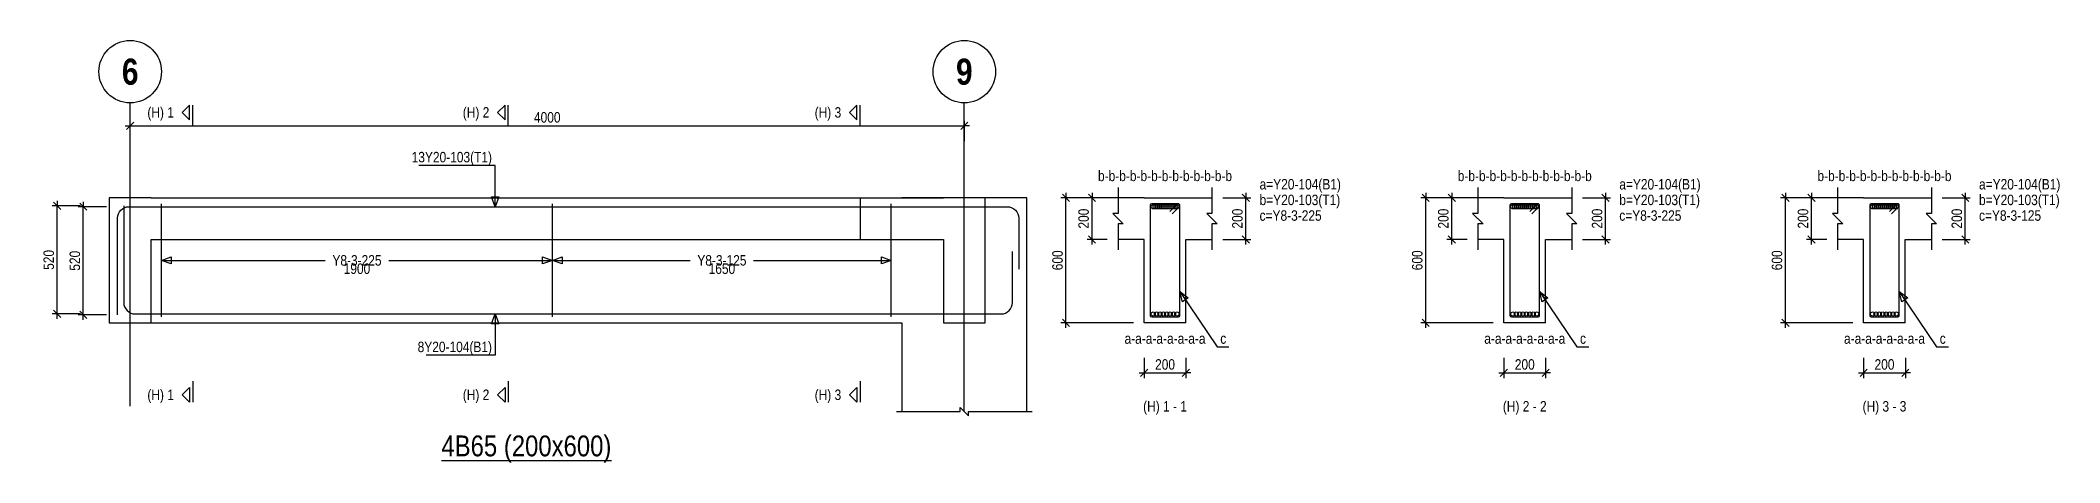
# Model space of a CAD drawing. Extents: x 0 to 206258, y -403073 to 0.
# Drawn here: x 47073 to 66439, y -374994 to -370944 of the extents above; entities that cross this region are included whole.
import ezdxf
from ezdxf.enums import TextEntityAlignment as Align
from ezdxf.lldxf.tags import DXFTag

# ---------------------------------------------------------------- set-up
doc = ezdxf.new("R2010")
doc.units = 0
doc.header["$LTSCALE"] = 1000
for name, color, linetype in [('Axis Circle(Dir 2)', 150, 'Continuous'), ('Axis Label(Dir 1)', 7, 'Continuous'), ('Axis Line(Dir 2)', 150, 'CENTER2'), ('Break Line', 5, 'Continuous'), ('Dimension Line', 5, 'Continuous'), ('Dimension Text', 5, 'Continuous'), ('Front Elevation Line', 40, 'Continuous'), ('Leader Line', 5, 'Continuous'), ('Link Line', 3, 'Continuous'), ('Rebar Label', 6, 'Continuous'), ('Rebar Line', 7, 'Continuous'), ('Section Label', 1, 'Continuous'), ('Section Line', 1, 'Continuous'), ('Top Rebar Label', 6, 'Continuous'), ('Top Rebar Line', 7, 'Continuous')]:
    doc.layers.add(name, color=color, linetype=linetype)
for name, color, linetype, true_color in [('Back Elevation Line', 191, 'HIDDEN2', 0xd4aaff), ('Beam Label(D)', 94, 'Continuous', 0x008100), ('Beam Line(D)', 112, 'Continuous', 0x00bd5e), ('Link Label', 94, 'Continuous', 0x008100)]:
    doc.layers.add(name, color=color, linetype=linetype, true_color=true_color)
doc.styles.add('Axis Label(Dir 1)', font='ARIALNB.TTF', dxfattribs={"height": 250})
doc.styles.add('Beam Label(D)', font='ARIALN.TTF', dxfattribs={"height": 200})
doc.styles.add('Dimension Text', font='ARIALN.TTF', dxfattribs={"height": 100})
doc.styles.add('Link Label', font='ARIALN.TTF', dxfattribs={"height": 100})
doc.styles.add('Rebar Label', font='ARIALN.TTF', dxfattribs={"height": 100})
doc.styles.add('Section Label', font='ARIALN.TTF', dxfattribs={"height": 100})
doc.styles.add('Top Rebar Label', font='ARIALN.TTF', dxfattribs={"height": 100})
tags = doc.linetypes.add('CENTER2', pattern=[1.125, 0.75, -0.125, 0.125, -0.125]).pattern_tags.tags
tags[10:11] = [DXFTag(74, 4), DXFTag(75, 0), DXFTag(340, '0'), DXFTag(46, 0.0), DXFTag(50, 0.0), DXFTag(44, 0.0), DXFTag(45, 0.0)]
tags[8:9] = [DXFTag(74, 4), DXFTag(75, 0), DXFTag(340, '0'), DXFTag(46, 0.0), DXFTag(50, 0.0), DXFTag(44, 0.0), DXFTag(45, 0.0)]
tags[6:7] = [DXFTag(74, 4), DXFTag(75, 0), DXFTag(340, '0'), DXFTag(46, 0.0), DXFTag(50, 0.0), DXFTag(44, 0.0), DXFTag(45, 0.0)]
tags[4:5] = [DXFTag(74, 4), DXFTag(75, 0), DXFTag(340, '0'), DXFTag(46, 0.0), DXFTag(50, 0.0), DXFTag(44, 0.0), DXFTag(45, 0.0)]
tags = doc.linetypes.add('HIDDEN2', pattern=[0.1875, 0.125, -0.0625]).pattern_tags.tags
tags[6:7] = [DXFTag(74, 4), DXFTag(75, 0), DXFTag(340, '0'), DXFTag(46, 0.0), DXFTag(50, 0.0), DXFTag(44, 0.0), DXFTag(45, 0.0)]
tags[4:5] = [DXFTag(74, 4), DXFTag(75, 0), DXFTag(340, '0'), DXFTag(46, 0.0), DXFTag(50, 0.0), DXFTag(44, 0.0), DXFTag(45, 0.0)]
doc.dimstyles.new('BEAM', dxfattribs={"dimtxt": 100, "dimasz": 30, "dimexe": 48.3, "dimexo": 103.5, "dimgap": 30, "dimtad": 1, "dimtoh": 1, "dimdec": 1, "dimlfac": 0.5, "dimdsep": 46, "dimtxsty": 'Dimension Text', "dimblk": 'PCDIM_TICK', "dimcen": 0.09, "dimclrd": 5, "dimclre": 5, "dimclrt": 5, "dimadec": 1, "dimazin": 0, "dimtp": 1, "dimtm": 1, "dimtfac": 1, "dimtdec": 4, "dimtofl": 0, "dimtmove": 0, "dimatfit": 3, "dimfxl": 1, "dimtolj": 1, "dimtzin": 0, "dimarcsym": 0})

msp = doc.modelspace()

# ---------------------------------------------------------------- texts
at = {"layer": 'Axis Label(Dir 1)', "transparency": 33554687, "style": 'Axis Label(Dir 1)'}
for s, p in [('6', (47933.855, -371244.284)), ('9', (55933.855, -371244.284))]:
    msp.add_text(s, height=250, dxfattribs=at).set_placement(p, align=Align.MIDDLE_CENTER)
at = {"layer": 'Beam Label(D)', "transparency": 33554687, "style": 'Beam Label(D)'}
msp.add_text('%%U4B65 (200x600)', height=200, dxfattribs=at).set_placement((51733.855, -374734.284), align=Align.TOP_CENTER)
at = {"layer": 'Dimension Text', "transparency": 33554687, "style": 'Dimension Text'}
for s, p in [('1900', (50108.855, -373084.284)), ('1650', (53608.855, -373084.284))]:
    msp.add_text(s, height=100, dxfattribs=at).set_placement(p, align=Align.TOP_CENTER)
at = {"layer": 'Link Label', "transparency": 33554687, "style": 'Link Label'}
for s, p in [(' c=Y8-3-225', (58733.855, -372674.284)), (' c=Y8-3-225', (62183.855, -372674.284)), (' c=Y8-3-125', (65633.855, -372674.284)), ('c', (58388.855, -373854.284)), ('c', (61838.855, -373854.284)), ('c', (65288.855, -373854.284))]:
    msp.add_text(s, height=100, dxfattribs=at).set_placement(p)
for s, p in [('Y8-3-225', (50108.855, -373054.284)), ('Y8-3-125', (53608.855, -373054.284))]:
    msp.add_text(s, height=100, dxfattribs=at).set_placement(p, align=Align.MIDDLE_CENTER)
at = {"layer": 'Rebar Label', "transparency": 33554687, "style": 'Rebar Label'}
for s, p in [('b-b-b-b-b-b-b-b-b-b-b-b-b', (57858.855, -372324.284)), ('b-b-b-b-b-b-b-b-b-b-b-b-b', (61308.855, -372324.284)), ('b-b-b-b-b-b-b-b-b-b-b-b-b', (64758.855, -372324.284)), ('a-a-a-a-a-a-a-a', (57858.855, -373884.284)), ('a-a-a-a-a-a-a-a', (61308.855, -373884.284)), ('a-a-a-a-a-a-a-a', (64758.855, -373884.284))]:
    msp.add_text(s, height=100, dxfattribs=at).set_placement(p, align=Align.BOTTOM_CENTER)
for p in [(58733.855, -372374.284), (62183.855, -372374.284), (65633.855, -372374.284)]:
    msp.add_text(' a=Y20-104(B1)', height=100, dxfattribs=at).set_placement(p)
msp.add_text(' 8Y20-104(B1)', height=100, dxfattribs=at).set_placement((51403.855, -373934.284), align=Align.RIGHT)
at = {"layer": 'Section Label', "transparency": 33554687, "style": 'Section Label'}
for s, p in [('(H) 1', (48353.144, -371634.994)), ('(H) 2', (51378.144, -371634.994)), ('(H) 3', (54753.144, -371634.994)), ('(H) 1', (48353.144, -374343.573)), ('(H) 2', (51378.144, -374343.573)), ('(H) 3', (54753.144, -374343.573))]:
    msp.add_text(s, height=100, dxfattribs=at).set_placement(p, align=Align.MIDDLE_RIGHT)
for s, p in [('(H) 1 - 1', (57858.855, -374534.284)), ('(H) 2 - 2', (61308.855, -374534.284)), ('(H) 3 - 3', (64758.855, -374534.284))]:
    msp.add_text(s, height=100, dxfattribs=at).set_placement(p, align=Align.BOTTOM_CENTER)
at = {"layer": 'Top Rebar Label', "transparency": 33554687, "style": 'Top Rebar Label'}
msp.add_text(' 13Y20-103(T1)', height=100, dxfattribs=at).set_placement((51403.855, -372114.284), align=Align.RIGHT)
for p in [(58733.855, -372524.284), (62183.855, -372524.284), (65633.855, -372524.284)]:
    msp.add_text(' b=Y20-103(T1)', height=100, dxfattribs=at).set_placement(p)

# ---------------------------------------------------------------- blocks, each defined once
blk = doc.blocks.new('PCDIM_TICK')
at = {"layer": 'Dimension Line', "color": 0, "transparency": 33554687}
for p, q in [((1.15, 1.15), (-1.15, -1.15)), ((1.61, 0), (0, 0))]:
    blk.add_line(p, q, dxfattribs=at)
blk = doc.blocks.new('*U4382')
at = {"layer": 'Dimension Line', "color": 5, "true_color": 0x0000ff, "transparency": 16777216}
for p, q in [((47708, -372540), (47436, -372540)), ((47484, -373576), (47484, -372540)), ((47708, -373576), (47436, -373576))]:
    blk.add_line(p, q, dxfattribs=at)
at = {"layer": 'Dimension Line', "color": 5, "true_color": 0x0000ff, "transparency": 16777216, "xscale": 30, "yscale": 30}
for p, rotation in [((47484, -372540), 89.99999999999447), ((47484, -373576), 269.9999999999834)]:
    blk.add_blockref('PCDIM_TICK', p, dxfattribs=dict(at, rotation=rotation))
at = {"layer": 'Dimension Line', "color": 5, "true_color": 0x0000ff, "transparency": 16777216, "insert": (47454, -373058), "char_height": 100, "width": 181.5, "attachment_point": 8, "rotation": 90, "style": 'Dimension Text'}
blk.add_mtext('520', dxfattribs=at)
blk = doc.blocks.new('*U4383')
at = {"layer": 'Dimension Line', "color": 5, "true_color": 0x0000ff, "transparency": 16777216}
for p, q in [((47458, -372532), (47186, -372532)), ((47234, -373568), (47234, -372532)), ((47458, -373568), (47186, -373568))]:
    blk.add_line(p, q, dxfattribs=at)
at = {"layer": 'Dimension Line', "color": 5, "true_color": 0x0000ff, "transparency": 16777216, "xscale": 30, "yscale": 30}
for p, rotation in [((47234, -372532), 89.99999999999447), ((47234, -373568), 269.9999999999834)]:
    blk.add_blockref('PCDIM_TICK', p, dxfattribs=dict(at, rotation=rotation))
at = {"layer": 'Dimension Line', "color": 5, "true_color": 0x0000ff, "transparency": 16777216, "insert": (47204, -373050), "char_height": 100, "width": 181.5, "attachment_point": 8, "rotation": 90, "style": 'Dimension Text'}
blk.add_mtext('520', dxfattribs=at)
blk = doc.blocks.new('*U4384')
at = {"layer": 'Dimension Line', "color": 5, "true_color": 0x0000ff, "transparency": 16777216}
for p, q in [((47934, -371911), (47934, -371716)), ((47934, -371764), (55934, -371764)), ((55934, -371911), (55934, -371716))]:
    blk.add_line(p, q, dxfattribs=at)
at = {"layer": 'Dimension Line', "color": 5, "true_color": 0x0000ff, "transparency": 16777216, "xscale": 30, "yscale": 30, "rotation": 180.0000000000004}
blk.add_blockref('PCDIM_TICK', (47934, -371764), dxfattribs=at)
at = {"layer": 'Dimension Line', "color": 5, "true_color": 0x0000ff, "transparency": 16777216, "xscale": 30, "yscale": 30}
blk.add_blockref('PCDIM_TICK', (55934, -371764), dxfattribs=at)
at = {"layer": 'Dimension Line', "color": 5, "true_color": 0x0000ff, "transparency": 16777216, "insert": (51934, -371734), "char_height": 100, "width": 249.2, "attachment_point": 8, "style": 'Dimension Text'}
blk.add_mtext('4000', dxfattribs=at)
blk = doc.blocks.new('*U4385')
at = {"layer": 'Dimension Line', "color": 5, "true_color": 0x0000ff, "transparency": 16777216}
for p, q in [((58412, -372454), (58682, -372454)), ((58634, -372854), (58634, -372454)), ((58412, -372854), (58682, -372854))]:
    blk.add_line(p, q, dxfattribs=at)
at = {"layer": 'Dimension Line', "color": 5, "true_color": 0x0000ff, "transparency": 16777216, "xscale": 30, "yscale": 30}
for p, rotation in [((58634, -372454), 89.99999999999447), ((58634, -372854), 269.9999999999834)]:
    blk.add_blockref('PCDIM_TICK', p, dxfattribs=dict(at, rotation=rotation))
at = {"layer": 'Dimension Line', "color": 5, "true_color": 0x0000ff, "transparency": 16777216, "insert": (58604, -372654), "char_height": 100, "width": 182.77, "attachment_point": 8, "rotation": 90, "style": 'Dimension Text'}
blk.add_mtext('200', dxfattribs=at)
blk = doc.blocks.new('*U4386')
at = {"layer": 'Dimension Line', "color": 5, "true_color": 0x0000ff, "transparency": 16777216}
for p, q in [((57305, -372454), (57111, -372454)), ((57159, -372854), (57159, -372454)), ((57305, -372854), (57111, -372854))]:
    blk.add_line(p, q, dxfattribs=at)
at = {"layer": 'Dimension Line', "color": 5, "true_color": 0x0000ff, "transparency": 16777216, "xscale": 30, "yscale": 30}
for p, rotation in [((57159, -372454), 89.99999999999447), ((57159, -372854), 269.9999999999834)]:
    blk.add_blockref('PCDIM_TICK', p, dxfattribs=dict(at, rotation=rotation))
at = {"layer": 'Dimension Line', "color": 5, "true_color": 0x0000ff, "transparency": 16777216, "insert": (57129, -372654), "char_height": 100, "width": 182.77, "attachment_point": 8, "rotation": 90, "style": 'Dimension Text'}
blk.add_mtext('200', dxfattribs=at)
blk = doc.blocks.new('*U4387')
at = {"layer": 'Dimension Line', "color": 5, "true_color": 0x0000ff, "transparency": 16777216}
for p, q in [((57555, -372454), (56861, -372454)), ((56909, -373654), (56909, -372454)), ((57555, -373654), (56861, -373654))]:
    blk.add_line(p, q, dxfattribs=at)
at = {"layer": 'Dimension Line', "color": 5, "true_color": 0x0000ff, "transparency": 16777216, "xscale": 30, "yscale": 30}
for p, rotation in [((56909, -372454), 89.99999999999447), ((56909, -373654), 269.9999999999834)]:
    blk.add_blockref('PCDIM_TICK', p, dxfattribs=dict(at, rotation=rotation))
at = {"layer": 'Dimension Line', "color": 5, "true_color": 0x0000ff, "transparency": 16777216, "insert": (56879, -373054), "char_height": 100, "width": 181.97, "attachment_point": 8, "rotation": 90, "style": 'Dimension Text'}
blk.add_mtext('600', dxfattribs=at)
blk = doc.blocks.new('*U4388')
at = {"layer": 'Dimension Line', "color": 5, "true_color": 0x0000ff, "transparency": 16777216}
for p, q in [((57659, -373988), (57659, -374183)), ((57659, -374134), (58059, -374134)), ((58059, -373988), (58059, -374183))]:
    blk.add_line(p, q, dxfattribs=at)
at = {"layer": 'Dimension Line', "color": 5, "true_color": 0x0000ff, "transparency": 16777216, "xscale": 30, "yscale": 30, "rotation": 180.0000000000004}
blk.add_blockref('PCDIM_TICK', (57659, -374134), dxfattribs=at)
at = {"layer": 'Dimension Line', "color": 5, "true_color": 0x0000ff, "transparency": 16777216, "xscale": 30, "yscale": 30}
blk.add_blockref('PCDIM_TICK', (58059, -374134), dxfattribs=at)
at = {"layer": 'Dimension Line', "color": 5, "true_color": 0x0000ff, "transparency": 16777216, "insert": (57859, -374104), "char_height": 100, "width": 182.77, "attachment_point": 8, "style": 'Dimension Text'}
blk.add_mtext('200', dxfattribs=at)
blk = doc.blocks.new('*U4389')
at = {"layer": 'Dimension Line', "color": 5, "true_color": 0x0000ff, "transparency": 16777216}
for p, q in [((61862, -372454), (62132, -372454)), ((62084, -372854), (62084, -372454)), ((61862, -372854), (62132, -372854))]:
    blk.add_line(p, q, dxfattribs=at)
at = {"layer": 'Dimension Line', "color": 5, "true_color": 0x0000ff, "transparency": 16777216, "xscale": 30, "yscale": 30}
for p, rotation in [((62084, -372454), 89.99999999999447), ((62084, -372854), 269.9999999999834)]:
    blk.add_blockref('PCDIM_TICK', p, dxfattribs=dict(at, rotation=rotation))
at = {"layer": 'Dimension Line', "color": 5, "true_color": 0x0000ff, "transparency": 16777216, "insert": (62054, -372654), "char_height": 100, "width": 182.77, "attachment_point": 8, "rotation": 90, "style": 'Dimension Text'}
blk.add_mtext('200', dxfattribs=at)
blk = doc.blocks.new('*U4390')
at = {"layer": 'Dimension Line', "color": 5, "true_color": 0x0000ff, "transparency": 16777216}
for p, q in [((60755, -372454), (60561, -372454)), ((60609, -372854), (60609, -372454)), ((60755, -372854), (60561, -372854))]:
    blk.add_line(p, q, dxfattribs=at)
at = {"layer": 'Dimension Line', "color": 5, "true_color": 0x0000ff, "transparency": 16777216, "xscale": 30, "yscale": 30}
for p, rotation in [((60609, -372454), 89.99999999999447), ((60609, -372854), 269.9999999999834)]:
    blk.add_blockref('PCDIM_TICK', p, dxfattribs=dict(at, rotation=rotation))
at = {"layer": 'Dimension Line', "color": 5, "true_color": 0x0000ff, "transparency": 16777216, "insert": (60579, -372654), "char_height": 100, "width": 182.77, "attachment_point": 8, "rotation": 90, "style": 'Dimension Text'}
blk.add_mtext('200', dxfattribs=at)
blk = doc.blocks.new('*U4391')
at = {"layer": 'Dimension Line', "color": 5, "true_color": 0x0000ff, "transparency": 16777216}
for p, q in [((61005, -372454), (60311, -372454)), ((60359, -373654), (60359, -372454)), ((61005, -373654), (60311, -373654))]:
    blk.add_line(p, q, dxfattribs=at)
at = {"layer": 'Dimension Line', "color": 5, "true_color": 0x0000ff, "transparency": 16777216, "xscale": 30, "yscale": 30}
for p, rotation in [((60359, -372454), 89.99999999999447), ((60359, -373654), 269.9999999999834)]:
    blk.add_blockref('PCDIM_TICK', p, dxfattribs=dict(at, rotation=rotation))
at = {"layer": 'Dimension Line', "color": 5, "true_color": 0x0000ff, "transparency": 16777216, "insert": (60329, -373054), "char_height": 100, "width": 181.97, "attachment_point": 8, "rotation": 90, "style": 'Dimension Text'}
blk.add_mtext('600', dxfattribs=at)
blk = doc.blocks.new('*U4392')
at = {"layer": 'Dimension Line', "color": 5, "true_color": 0x0000ff, "transparency": 16777216}
for p, q in [((61109, -373988), (61109, -374183)), ((61109, -374134), (61509, -374134)), ((61509, -373988), (61509, -374183))]:
    blk.add_line(p, q, dxfattribs=at)
at = {"layer": 'Dimension Line', "color": 5, "true_color": 0x0000ff, "transparency": 16777216, "xscale": 30, "yscale": 30, "rotation": 180.0000000000004}
blk.add_blockref('PCDIM_TICK', (61109, -374134), dxfattribs=at)
at = {"layer": 'Dimension Line', "color": 5, "true_color": 0x0000ff, "transparency": 16777216, "xscale": 30, "yscale": 30}
blk.add_blockref('PCDIM_TICK', (61509, -374134), dxfattribs=at)
at = {"layer": 'Dimension Line', "color": 5, "true_color": 0x0000ff, "transparency": 16777216, "insert": (61309, -374104), "char_height": 100, "width": 182.77, "attachment_point": 8, "style": 'Dimension Text'}
blk.add_mtext('200', dxfattribs=at)
blk = doc.blocks.new('*U4393')
at = {"layer": 'Dimension Line', "color": 5, "true_color": 0x0000ff, "transparency": 16777216}
for p, q in [((65312, -372454), (65582, -372454)), ((65534, -372854), (65534, -372454)), ((65312, -372854), (65582, -372854))]:
    blk.add_line(p, q, dxfattribs=at)
at = {"layer": 'Dimension Line', "color": 5, "true_color": 0x0000ff, "transparency": 16777216, "xscale": 30, "yscale": 30}
for p, rotation in [((65534, -372454), 89.99999999999447), ((65534, -372854), 269.9999999999834)]:
    blk.add_blockref('PCDIM_TICK', p, dxfattribs=dict(at, rotation=rotation))
at = {"layer": 'Dimension Line', "color": 5, "true_color": 0x0000ff, "transparency": 16777216, "insert": (65504, -372654), "char_height": 100, "width": 182.77, "attachment_point": 8, "rotation": 90, "style": 'Dimension Text'}
blk.add_mtext('200', dxfattribs=at)
blk = doc.blocks.new('*U4394')
at = {"layer": 'Dimension Line', "color": 5, "true_color": 0x0000ff, "transparency": 16777216}
for p, q in [((64205, -372454), (64011, -372454)), ((64059, -372854), (64059, -372454)), ((64205, -372854), (64011, -372854))]:
    blk.add_line(p, q, dxfattribs=at)
at = {"layer": 'Dimension Line', "color": 5, "true_color": 0x0000ff, "transparency": 16777216, "xscale": 30, "yscale": 30}
for p, rotation in [((64059, -372454), 89.99999999999447), ((64059, -372854), 269.9999999999834)]:
    blk.add_blockref('PCDIM_TICK', p, dxfattribs=dict(at, rotation=rotation))
at = {"layer": 'Dimension Line', "color": 5, "true_color": 0x0000ff, "transparency": 16777216, "insert": (64029, -372654), "char_height": 100, "width": 182.77, "attachment_point": 8, "rotation": 90, "style": 'Dimension Text'}
blk.add_mtext('200', dxfattribs=at)
blk = doc.blocks.new('*U4395')
at = {"layer": 'Dimension Line', "color": 5, "true_color": 0x0000ff, "transparency": 16777216}
for p, q in [((64455, -372454), (63761, -372454)), ((63809, -373654), (63809, -372454)), ((64455, -373654), (63761, -373654))]:
    blk.add_line(p, q, dxfattribs=at)
at = {"layer": 'Dimension Line', "color": 5, "true_color": 0x0000ff, "transparency": 16777216, "xscale": 30, "yscale": 30}
for p, rotation in [((63809, -372454), 89.99999999999447), ((63809, -373654), 269.9999999999834)]:
    blk.add_blockref('PCDIM_TICK', p, dxfattribs=dict(at, rotation=rotation))
at = {"layer": 'Dimension Line', "color": 5, "true_color": 0x0000ff, "transparency": 16777216, "insert": (63779, -373054), "char_height": 100, "width": 181.97, "attachment_point": 8, "rotation": 90, "style": 'Dimension Text'}
blk.add_mtext('600', dxfattribs=at)
blk = doc.blocks.new('*U4396')
at = {"layer": 'Dimension Line', "color": 5, "true_color": 0x0000ff, "transparency": 16777216}
for p, q in [((64559, -373988), (64559, -374183)), ((64559, -374134), (64959, -374134)), ((64959, -373988), (64959, -374183))]:
    blk.add_line(p, q, dxfattribs=at)
at = {"layer": 'Dimension Line', "color": 5, "true_color": 0x0000ff, "transparency": 16777216, "xscale": 30, "yscale": 30, "rotation": 180.0000000000004}
blk.add_blockref('PCDIM_TICK', (64559, -374134), dxfattribs=at)
at = {"layer": 'Dimension Line', "color": 5, "true_color": 0x0000ff, "transparency": 16777216, "xscale": 30, "yscale": 30}
blk.add_blockref('PCDIM_TICK', (64959, -374134), dxfattribs=at)
at = {"layer": 'Dimension Line', "color": 5, "true_color": 0x0000ff, "transparency": 16777216, "insert": (64759, -374104), "char_height": 100, "width": 182.77, "attachment_point": 8, "style": 'Dimension Text'}
blk.add_mtext('200', dxfattribs=at)

# ---------------------------------------------------------------- dimensions: what is measured, and where the dimension line sits
at = {"layer": 'Dimension Line', "transparency": 33554687}
for base, p1, p2, text, picture, middle in [((51933.855, -371764.284), (47933.855, -372014.284), (55933.855, -372014.284), '4000', '*U4384', (51933.855, -371764.284)), ((57858.855, -374134.284), (57658.855, -373884.284), (58058.855, -373884.284), '200', '*U4388', (57858.855, -374134.284)), ((61308.855, -374134.284), (61108.855, -373884.284), (61508.855, -373884.284), '200', '*U4392', (61308.855, -374134.284)), ((64758.855, -374134.284), (64558.855, -373884.284), (64958.855, -373884.284), '200', '*U4396', (64758.855, -374134.284))]:
    dim = msp.add_linear_dim(base=base, p1=p1, p2=p2, text=text, dimstyle='BEAM', override={"dimscale": 1, "dimtxt": 100, "dimasz": 30, "dimexe": 48.3, "dimexo": 103.5, "dimgap": 30, "dimtad": 1, "dimtih": 0, "dimdec": 1, "dimlfac": 0.5, "dimzin": 8, "dimlunit": 2, "dimpost": '', "dimtxsty": 'Dimension Text', "dimblk": 'PCDIM_TICK', "dimse1": 0, "dimse2": 0, "dimsd2": 0, "dimclrd": 5, "dimclre": 5, "dimclrt": 5, "dimaunit": 0, "dimadec": 1, "dimazin": 0, "dimtol": 0, "dimtp": 1, "dimtm": 1, "dimtmove": 0}, dxfattribs=at)
    dim.commit()
    dim.dimension.update_dxf_attribs({"geometry": picture, "text_midpoint": middle})
for base, p1, p2, text, picture, middle in [((56908.855, -373054.284), (57658.855, -373654.284), (57658.855, -372454.284), '600', '*U4387', (56908.855, -373054.284)), ((57158.855, -372654.284), (57408.855, -372854.284), (57408.855, -372454.284), '200', '*U4386', (57158.855, -372654.284)), ((58633.855, -372654.284), (58308.855, -372854.284), (58308.855, -372454.284), '200', '*U4385', (58633.855, -372654.284)), ((60358.855, -373054.284), (61108.855, -373654.284), (61108.855, -372454.284), '600', '*U4391', (60358.855, -373054.284)), ((60608.855, -372654.284), (60858.855, -372854.284), (60858.855, -372454.284), '200', '*U4390', (60608.855, -372654.284)), ((62083.855, -372654.284), (61758.855, -372854.284), (61758.855, -372454.284), '200', '*U4389', (62083.855, -372654.284)), ((63808.855, -373054.284), (64558.855, -373654.284), (64558.855, -372454.284), '600', '*U4395', (63808.855, -373054.284)), ((64058.855, -372654.284), (64308.855, -372854.284), (64308.855, -372454.284), '200', '*U4394', (64058.855, -372654.284)), ((65533.855, -372654.284), (65208.855, -372854.284), (65208.855, -372454.284), '200', '*U4393', (65533.855, -372654.284)), ((47233.855, -373050.284), (47561.855, -373568.284), (47561.855, -372532.284), '520', '*U4383', (47233.855, -373050.284)), ((47483.855, -373058.284), (47811.855, -373576.284), (47811.855, -372540.284), '520', '*U4382', (47483.855, -373058.284))]:
    dim = msp.add_linear_dim(base=base, p1=p1, p2=p2, angle=90, text=text, dimstyle='BEAM', override={"dimscale": 1, "dimtxt": 100, "dimasz": 30, "dimexe": 48.3, "dimexo": 103.5, "dimgap": 30, "dimtad": 1, "dimtih": 0, "dimdec": 1, "dimlfac": 0.5, "dimzin": 8, "dimlunit": 2, "dimpost": '', "dimtxsty": 'Dimension Text', "dimblk": 'PCDIM_TICK', "dimse1": 0, "dimse2": 0, "dimsd2": 0, "dimclrd": 5, "dimclre": 5, "dimclrt": 5, "dimaunit": 0, "dimadec": 1, "dimazin": 0, "dimtol": 0, "dimtp": 1, "dimtm": 1, "dimtmove": 0}, dxfattribs=at)
    dim.commit()
    dim.dimension.update_dxf_attribs({"geometry": picture, "text_midpoint": middle})

# ---------------------------------------------------------------- linework, layer by layer
at = {"layer": 'Axis Circle(Dir 2)', "transparency": 33554687}
for centre in [(47933.855, -371244.284), (55933.855, -371244.284)]:
    msp.add_circle(centre, 300, dxfattribs=at)
at = {"layer": 'Axis Line(Dir 2)', "transparency": 33554687}
for points in [[(47933.855, -374454.284), (47933.855, -371544.284)], [(55933.855, -374504.284), (55933.855, -371544.284)]]:
    msp.add_lwpolyline(points, dxfattribs=at)
at = {"layer": 'Back Elevation Line', "transparency": 33554687}
for points in [[(48133.855, -372454.284), (47733.855, -372454.284)], [(47733.855, -372454.284), (47733.855, -373654.284)], [(48133.855, -372454.284), (54933.855, -372454.284), (54933.855, -372854.284)], [(48133.855, -373654.284), (48133.855, -372854.284)], [(48133.855, -372854.284), (54933.855, -372854.284)], [(47733.855, -373654.284), (48133.855, -373654.284)]]:
    msp.add_lwpolyline(points, dxfattribs=at)
at = {"layer": 'Beam Line(D)', "transparency": 33554687}
for points in [[(47733.855, -372454.284), (47733.855, -373654.284)], [(48133.855, -372454.284), (47733.855, -372454.284)], [(48133.855, -372454.284), (55333.855, -372454.284)], [(56533.855, -372454.284), (55333.855, -372454.284)], [(56533.855, -374504.284), (56533.855, -372454.284)], [(57658.855, -372454.284), (57408.855, -372454.284)], [(57658.855, -372454.284), (58058.855, -372454.284)], [(57658.855, -372454.284), (57658.855, -372454.284)], [(58058.855, -372454.284), (58058.855, -372454.284)], [(58058.855, -372454.284), (58308.855, -372454.284)], [(61108.855, -372454.284), (60858.855, -372454.284)], [(61108.855, -372454.284), (61508.855, -372454.284)], [(61108.855, -372454.284), (61108.855, -372454.284)], [(61508.855, -372454.284), (61508.855, -372454.284)], [(61508.855, -372454.284), (61758.855, -372454.284)], [(64558.855, -372454.284), (64308.855, -372454.284)], [(64558.855, -372454.284), (64958.855, -372454.284)], [(64558.855, -372454.284), (64558.855, -372454.284)], [(64958.855, -372454.284), (64958.855, -372454.284)], [(64958.855, -372454.284), (65208.855, -372454.284)], [(58058.855, -373654.284), (57658.855, -373654.284), (57658.855, -372854.284), (57408.855, -372854.284)], [(58058.855, -373654.284), (58058.855, -372854.284), (58308.855, -372854.284)], [(61508.855, -373654.284), (61108.855, -373654.284), (61108.855, -372854.284), (60858.855, -372854.284)], [(61508.855, -373654.284), (61508.855, -372854.284), (61758.855, -372854.284)], [(64958.855, -373654.284), (64558.855, -373654.284), (64558.855, -372854.284), (64308.855, -372854.284)], [(64958.855, -373654.284), (64958.855, -372854.284), (65208.855, -372854.284)], [(47733.855, -373654.284), (48133.855, -373654.284)], [(48133.855, -373654.284), (55333.855, -373654.284)], [(55333.855, -373654.284), (55333.855, -374504.284)]]:
    msp.add_lwpolyline(points, dxfattribs=at)
at = {"layer": 'Break Line', "transparency": 33554687}
for points in [[(57408.855, -372354.284), (57408.855, -372604.284), (57358.855, -372604.284), (57458.855, -372704.284), (57408.855, -372704.284), (57408.855, -372954.284)], [(58308.855, -372354.284), (58308.855, -372604.284), (58258.855, -372604.284), (58358.855, -372704.284), (58308.855, -372704.284), (58308.855, -372954.284)], [(60858.855, -372354.284), (60858.855, -372604.284), (60808.855, -372604.284), (60908.855, -372704.284), (60858.855, -372704.284), (60858.855, -372954.284)], [(61758.855, -372354.284), (61758.855, -372604.284), (61708.855, -372604.284), (61808.855, -372704.284), (61758.855, -372704.284), (61758.855, -372954.284)], [(64308.855, -372354.284), (64308.855, -372604.284), (64258.855, -372604.284), (64358.855, -372704.284), (64308.855, -372704.284), (64308.855, -372954.284)], [(65208.855, -372354.284), (65208.855, -372604.284), (65158.855, -372604.284), (65258.855, -372704.284), (65208.855, -372704.284), (65208.855, -372954.284)], [(55283.855, -374504.284), (55893.855, -374504.284), (55893.855, -374464.284), (55973.855, -374544.284), (55973.855, -374504.284), (56583.855, -374504.284)]]:
    msp.add_lwpolyline(points, dxfattribs=at)
at = {"layer": 'Front Elevation Line', "transparency": 33554687}
for points in [[(48133.855, -372454.284), (47733.855, -372454.284)], [(47733.855, -372454.284), (47733.855, -373654.284)], [(48133.855, -372454.284), (55733.855, -372454.284)], [(56133.855, -372454.284), (55733.855, -372454.284)], [(56133.855, -373654.284), (56133.855, -372454.284)], [(48133.855, -373654.284), (48133.855, -372854.284)], [(48133.855, -372854.284), (55733.855, -372854.284)], [(55733.855, -372854.284), (55733.855, -373654.284)], [(47733.855, -373654.284), (48133.855, -373654.284)], [(55733.855, -373654.284), (56133.855, -373654.284)]]:
    msp.add_lwpolyline(points, dxfattribs=at)
at = {"layer": 'Leader Line', "transparency": 33554687}
for points in [[(51433.855, -372540.284), (51433.855, -372144.284), (50702.497, -372144.284)], [(51399.653, -372446.314), (51468.057, -372446.314), (51433.855, -372540.284), (51399.653, -372446.314)], [(48233.855, -373054.284), (48327.824, -373020.082), (48327.824, -373088.486), (48233.855, -373054.284), (49804.211, -373054.284)], [(50413.499, -373054.284), (51983.855, -373054.284), (51889.886, -373088.486), (51889.886, -373020.082), (51983.855, -373054.284)], [(51983.855, -373054.284), (52077.824, -373020.082), (52077.824, -373088.486), (51983.855, -373054.284), (53304.211, -373054.284)], [(53913.499, -373054.284), (55233.855, -373054.284), (55139.886, -373088.486), (55139.886, -373020.082), (55233.855, -373054.284)], [(58081.796, -373413.008), (58025.111, -373451.297), (58000.855, -373354.283), (58081.796, -373413.008)], [(58000.855, -373354.283), (58358.855, -373884.284), (58471.985, -373884.284)], [(61531.796, -373413.008), (61475.111, -373451.297), (61450.855, -373354.283), (61531.796, -373413.008)], [(61450.855, -373354.283), (61808.855, -373884.284), (61921.985, -373884.284)], [(64981.796, -373413.008), (64925.111, -373451.297), (64900.855, -373354.283), (64981.796, -373413.008)], [(64900.855, -373354.283), (65258.855, -373884.284), (65371.985, -373884.284)], [(51433.855, -373568.284), (51433.855, -373964.284), (50771.181, -373964.284)], [(51468.057, -373662.253), (51399.653, -373662.253), (51433.855, -373568.284), (51468.057, -373662.253)]]:
    msp.add_lwpolyline(points, dxfattribs=at)
at = {"layer": 'Link Line', "transparency": 33554687}
for p, q in [((48233.855, -373596.284), (48233.855, -372512.284)), ((51983.855, -373596.284), (51983.855, -372512.284)), ((55233.855, -373596.284), (55233.855, -372512.284))]:
    msp.add_line(p, q, dxfattribs=at)
for points in [[(57926.044, -372606.894), (57996.755, -372536.183, 0.668178638), (57986.855, -372512.284), (57730.855, -372512.284, 0.414213562), (57716.855, -372526.284), (57716.855, -373582.284, 0.414213562), (57730.855, -373596.284), (57986.855, -373596.284, 0.414213562), (58000.855, -373582.284), (58000.855, -372526.284, 0.668178638), (57976.956, -372516.384), (57906.245, -372587.095)], [(61376.044, -372606.894), (61446.755, -372536.183, 0.668178638), (61436.855, -372512.284), (61180.855, -372512.284, 0.414213562), (61166.855, -372526.284), (61166.855, -373582.284, 0.414213562), (61180.855, -373596.284), (61436.855, -373596.284, 0.414213562), (61450.855, -373582.284), (61450.855, -372526.284, 0.668178638), (61426.956, -372516.384), (61356.245, -372587.095)], [(64826.044, -372606.894), (64896.755, -372536.183, 0.668178638), (64886.855, -372512.284), (64630.855, -372512.284, 0.414213562), (64616.855, -372526.284), (64616.855, -373582.284, 0.414213562), (64630.855, -373596.284), (64886.855, -373596.284, 0.414213562), (64900.855, -373582.284), (64900.855, -372526.284, 0.668178638), (64876.956, -372516.384), (64806.245, -372587.095)]]:
    msp.add_lwpolyline(points, format="xyb", dxfattribs=at)
at = {"layer": 'Rebar Line', "transparency": 33554687}
msp.add_lwpolyline([(47871.855, -372532.284), (47871.855, -373458.328, 0.414213562), (47981.811, -373568.284), (56285.899, -373568.284, 0.414213562), (56395.855, -373458.328), (56395.855, -372968.284)], format="xyb", dxfattribs=at)
for centre in [(57744.855, -372540.284), (57763.855, -372540.284), (57782.855, -372540.284), (57801.855, -372540.284), (57820.855, -372540.284), (57839.855, -372540.284), (57858.855, -372540.284), (57877.855, -372540.284), (57896.855, -372540.284), (57915.855, -372540.284), (57934.855, -372540.284), (57953.855, -372540.284), (57972.855, -372540.284), (61194.855, -372540.284), (61213.855, -372540.284), (61232.855, -372540.284), (61251.855, -372540.284), (61270.855, -372540.284), (61289.855, -372540.284), (61308.855, -372540.284), (61327.855, -372540.284), (61346.855, -372540.284), (61365.855, -372540.284), (61384.855, -372540.284), (61403.855, -372540.284), (61422.855, -372540.284), (64644.855, -372540.284), (64663.855, -372540.284), (64682.855, -372540.284), (64701.855, -372540.284), (64720.855, -372540.284), (64739.855, -372540.284), (64758.855, -372540.284), (64777.855, -372540.284), (64796.855, -372540.284), (64815.855, -372540.284), (64834.855, -372540.284), (64853.855, -372540.284), (64872.855, -372540.284), (57744.855, -373568.284), (57777.427, -373568.284), (57809.998, -373568.284), (57842.57, -373568.284), (57875.141, -373568.284), (57907.712, -373568.284), (57940.284, -373568.284), (57972.855, -373568.284), (61194.855, -373568.284), (61227.427, -373568.284), (61259.998, -373568.284), (61292.57, -373568.284), (61325.141, -373568.284), (61357.712, -373568.284), (61390.284, -373568.284), (61422.855, -373568.284), (64644.855, -373568.284), (64677.427, -373568.284), (64709.998, -373568.284), (64742.57, -373568.284), (64775.141, -373568.284), (64807.712, -373568.284), (64840.284, -373568.284), (64872.855, -373568.284)]:
    msp.add_circle(centre, 20, dxfattribs=at)
at = {"layer": 'Section Line', "transparency": 33554687}
for points in [[(48503.855, -371564.284), (48433.144, -371634.994), (48503.855, -371705.705), (48503.855, -371564.284)], [(48533.855, -371764.284), (48533.855, -371564.284)], [(51528.855, -371564.284), (51458.144, -371634.994), (51528.855, -371705.705), (51528.855, -371564.284)], [(51558.855, -371764.284), (51558.855, -371564.284)], [(54903.855, -371564.284), (54833.144, -371634.994), (54903.855, -371705.705), (54903.855, -371564.284)], [(54933.855, -371764.284), (54933.855, -371564.284)], [(48503.855, -374414.284), (48503.855, -374414.284), (48433.144, -374343.573), (48503.855, -374272.862), (48503.855, -374414.284)], [(48533.855, -374214.284), (48533.855, -374414.284)], [(51528.855, -374414.284), (51528.855, -374414.284), (51458.144, -374343.573), (51528.855, -374272.862), (51528.855, -374414.284)], [(51558.855, -374214.284), (51558.855, -374414.284)], [(54903.855, -374414.284), (54903.855, -374414.284), (54833.144, -374343.573), (54903.855, -374272.862), (54903.855, -374414.284)], [(54933.855, -374214.284), (54933.855, -374414.284)]]:
    msp.add_lwpolyline(points, dxfattribs=at)
at = {"layer": 'Top Rebar Line', "transparency": 33554687}
msp.add_lwpolyline([(47811.855, -373576.284), (47811.855, -372650.239, -0.414213562), (47921.811, -372540.284), (56345.899, -372540.284, -0.414213562), (56455.855, -372650.239), (56455.855, -373140.284)], format="xyb", dxfattribs=at)

msp.set_redraw_order([(e.dxf.handle, doc.entitydb.next_handle()) for e in msp.query("TEXT MTEXT ATTDEF DIMENSION ARC_DIMENSION")])  # texts and dimensions are drawn at this point

doc.saveas('drawing.dxf')
